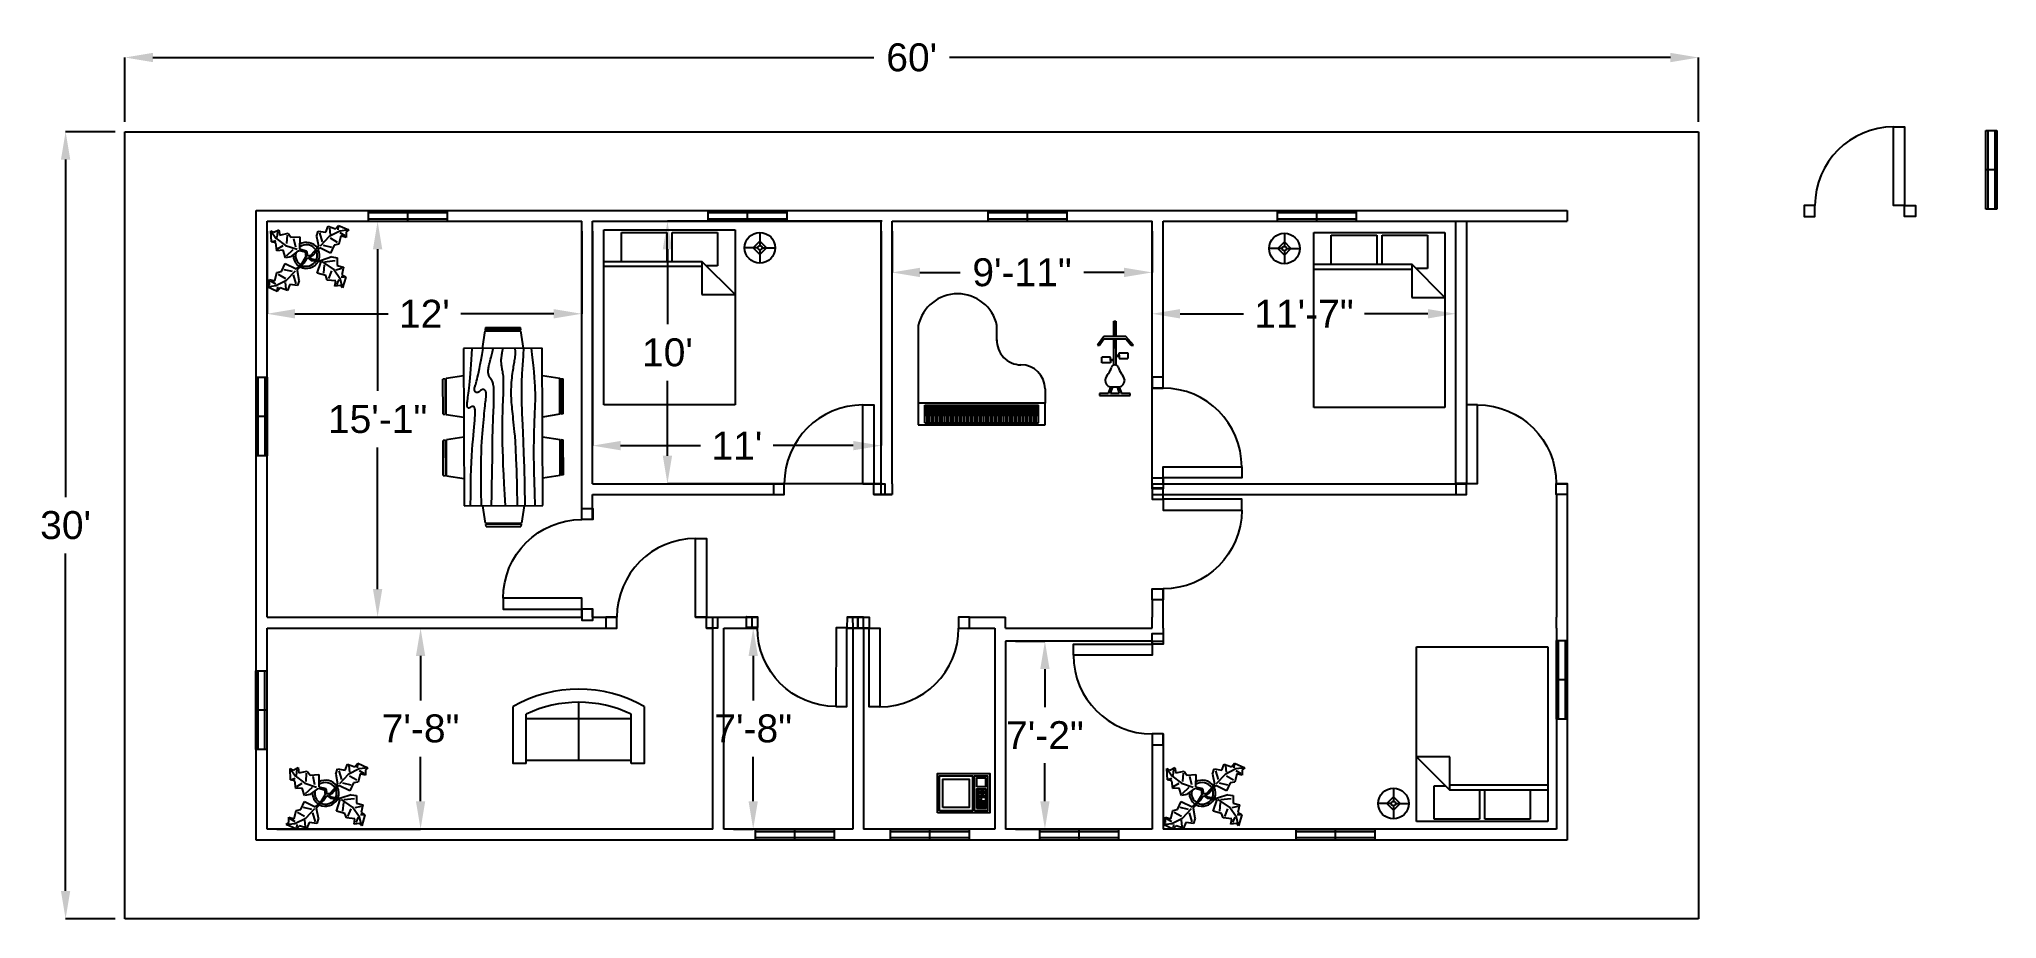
# Model space of a CAD drawing. Header units: inches. Extents: x 1241 to 2137, y 915 to 1317.
import ezdxf

# ---------------------------------------------------------------- set-up
doc = ezdxf.new("R2010")
doc.units = ezdxf.units.IN
doc.header["$MEASUREMENT"] = 0
doc.layers.add('door', color=6, linetype='Continuous')
doc.layers.add('window', color=2, linetype='Continuous')
doc.styles.get("Standard").update_dxf_attribs({"font": 'arial.ttf'})
doc.dimstyles.new('Copy of Dim', dxfattribs={"dimscale": 71, "dimtxt": 0.18, "dimasz": 0.18, "dimexe": 0, "dimexo": 0.0625, "dimgap": 0.09, "dimtad": 0, "dimtih": 1, "dimtoh": 1, "dimdec": 4, "dimzin": 0, "dimdsep": 46, "dimlunit": 4, "dimtxsty": 'Standard', "dimcen": 0.09, "dimadec": 0, "dimazin": 0, "dimtfac": 1, "dimtdec": 4, "dimtofl": 0, "dimtmove": 0, "dimatfit": 3, "dimfxl": 1, "dimtolj": 1, "dimtzin": 0, "dimarcsym": 0})

msp = doc.modelspace()

# ---------------------------------------------------------------- blocks, each defined once
blk = doc.blocks.new('window')
at = {"layer": 'window'}
for p, q in [((2131.74, 1275.69), (2136.74, 1275.69)), ((2131.74, 1239.69), (2131.74, 1275.69)), ((2132.74, 1239.69), (2132.74, 1275.69)), ((2135.74, 1275.69), (2135.74, 1239.69)), ((2136.74, 1275.69), (2136.74, 1239.69)), ((2136.74, 1257.69), (2131.74, 1257.69)), ((2136.74, 1239.69), (2131.74, 1239.69))]:
    blk.add_line(p, q, dxfattribs=at)
blk = doc.blocks.new('door')
at = {"layer": 'door'}
for points in [[(2046.62, 1259.36), (2051.62, 1259.36), (2051.62, 1223.36), (2046.62, 1223.36)], [(2010.62, 1223.36), (2005.62, 1223.36), (2005.62, 1218.36), (2010.62, 1218.36)], [(2051.62, 1223.36), (2056.62, 1223.36), (2056.62, 1218.36), (2051.62, 1218.36)]]:
    blk.add_lwpolyline(points, close=True, dxfattribs=at)
blk.add_arc((2046.62, 1223.36), 36, 90, 180, dxfattribs=at)
blk = doc.blocks.new('Bed - Queen')
at = {"linetype": 'Continuous'}
for p, q in [((0, -80.00003), (0, 0)), ((0, 0), (59.99999, 0)), ((59.99999, 0), (59.99999, -80.00003)), ((7.99999, -1.2), (28.79998, -1.2)), ((7.99999, -14.4), (7.99999, -1.2)), ((28.79998, -1.2), (28.79998, -14.4)), ((31.19999, -1.2), (51.99999, -1.2)), ((31.19999, -14.4), (31.19999, -1.2)), ((51.99999, -1.2), (51.99999, -16.4)), ((0, -14.4), (44.8, -14.4)), ((44.8, -16.8), (0, -16.8)), ((59.99999, -29.6), (44.8, -14.4)), ((44.8, -14.4), (44.8, -29.6)), ((51.99999, -16.4), (46.79936, -16.4)), ((44.8, -29.6), (59.99999, -29.6)), ((59.99999, -80.00003), (0, -80.00003))]:
    blk.add_line(p, q, dxfattribs=at)
blk = doc.blocks.new('Lamp - Table')
at = {"linetype": 'Continuous'}
for p, q in [((-1, 0), (-7, 0)), ((0, 3), (-3, 0)), ((-3, 0), (0, -3)), ((0, 7), (0, 1)), ((3, 0), (0, 3)), ((0, -3), (3, 0)), ((1, 0), (7, 0)), ((0, -1), (0, -7))]:
    blk.add_line(p, q, dxfattribs=at)
for radius in [7, 1]:
    blk.add_circle((0, 0), radius, dxfattribs=at)
blk = doc.blocks.new('Dining Set - 36 x 72 in.')
at = {"linetype": 'Continuous'}
for p, q in [((-22, 27.5), (-22.1562, 26.50042)), ((-22, 27.5), (-6, 27.5)), ((-5.8437, 26.49966), (-6, 27.5)), ((6, 27.5), (5.8438, 26.50042)), ((6, 27.5), (22, 27.5)), ((22.1563, 26.49966), (22, 27.5)), ((36, 18), (-36, 18)), ((-36, 18), (-36, -18)), ((-22.2343, 26.00059), (-23.4847, 17.99762)), ((-22.2304, 26), (-5.7608, 26)), ((-5.8416, 26.5), (-22.1534, 26.5)), ((-4.5152, 17.99762), (-5.7655, 25.99926)), ((5.7657, 26.00059), (4.5153, 17.99762)), ((5.7696, 26), (22.2392, 26)), ((22.1584, 26.5), (5.8466, 26.5)), ((23.4848, 17.99762), (22.2345, 25.99926)), ((36, -18), (36, 18)), ((-44.0006, 8.23428), (-35.9976, 9.48474)), ((44.0006, 8.23428), (35.9976, 9.48474)), ((-45.5, 8), (-44.5004, 8.15617)), ((-45.5, 8), (-45.5, -8)), ((-44.5, -8.15843), (-44.5, 8.15338)), ((-44, 8.23041), (-44, -8.23915)), ((44, 8.23041), (44, -8.23915)), ((44.5, -8.15843), (44.5, 8.15338)), ((45.5, 8), (44.5005, 8.15617)), ((45.5, 8), (45.5, -8)), ((-44.4997, -8.15631), (-45.5, -8)), ((-35.9976, -9.48476), (-43.9993, -8.2345)), ((35.9976, -9.48476), (43.9993, -8.2345)), ((44.4997, -8.15631), (45.5, -8)), ((-36, -18), (36, -18)), ((-22.2343, -26.0006), (-23.4847, -17.99762)), ((-22.2304, -26), (-5.7608, -26)), ((-22, -27.5), (-22.1562, -26.50044)), ((-5.8416, -26.5), (-22.1534, -26.5)), ((-5.8437, -26.49967), (-6, -27.5)), ((-4.5152, -17.99762), (-5.7655, -25.99928)), ((5.7657, -26.0006), (4.5153, -17.99762)), ((5.7696, -26), (22.2392, -26)), ((6, -27.5), (5.8438, -26.50044)), ((22.1584, -26.5), (5.8466, -26.5)), ((22.1563, -26.49967), (22, -27.5)), ((23.4848, -17.99762), (22.2345, -25.99928)), ((-22, -27.5), (-6, -27.5)), ((6, -27.5), (22, -27.5))]:
    blk.add_line(p, q, dxfattribs=at)
for points in [[(-36, 15), (-31.1772, 14.97754), (-26.8079, 14.91406), (-22.8538, 14.81543), (-19.276, 14.6875), (-16.0362, 14.53613), (-13.0957, 14.36718), (-10.4159, 14.18652), (-7.9583, 14), (-5.6904, 13.81315), (-3.6035, 13.63021), (-1.6954, 13.45508), (0.0365, 13.29166), (1.5945, 13.14388), (2.9811, 13.01562), (4.1988, 12.9108), (5.25, 12.83333), (6.1393, 12.78613), (6.8802, 12.76823), (7.4883, 12.77767), (7.9792, 12.8125), (8.3685, 12.87077), (8.6719, 12.95052), (8.9049, 13.0498), (9.0833, 13.16666), (9.2205, 13.29899), (9.3216, 13.44401), (9.3895, 13.59879), (9.4271, 13.76041), (9.4373, 13.92594), (9.4232, 14.09245), (9.3875, 14.257), (9.3333, 14.41666), (9.2638, 14.56917), (9.1836, 14.71484), (9.0975, 14.85465), (9.0104, 14.98958), (8.9272, 15.1206), (8.8529, 15.2487), (8.7922, 15.37483), (8.75, 15.5), (8.7305, 15.62467), (8.7344, 15.74739), (8.7617, 15.86621), (8.8125, 15.97916), (8.8867, 16.08431), (8.9844, 16.17968), (9.1055, 16.26334), (9.25, 16.33333), (9.4189, 16.38802), (9.6172, 16.42708), (9.8506, 16.45052), (10.125, 16.45833), (10.4463, 16.45052), (10.8203, 16.42708), (11.2529, 16.38802), (11.75, 16.33333), (12.3184, 16.26318), (12.9694, 16.17838), (13.7151, 16.07991), (14.5677, 15.96875), (15.5395, 15.84586), (16.6426, 15.71224), (17.8893, 15.56884), (19.2917, 15.41666), (20.859, 15.25667), (22.5879, 15.08984), (24.4721, 14.91715), (26.5052, 14.73958), (28.6809, 14.5581), (30.9929, 14.3737), (33.4347, 14.18733), (36, 14)], [(-36, 10), (-28.9766, 10.14274), (-23.1725, 10.20442), (-18.4241, 10.19775), (-14.5677, 10.13541), (-11.4399, 10.03011), (-8.877, 9.89453), (-6.7154, 9.74137), (-4.7917, 9.58333), (-2.9698, 9.43082), (-1.2246, 9.28515), (0.4415, 9.14534), (2.026, 9.01041), (3.5266, 8.87939), (4.9408, 8.7513), (6.266, 8.62516), (7.5, 8.5), (8.6411, 8.37549), (9.6914, 8.2539), (10.6538, 8.13818), (11.5312, 8.03125), (12.3267, 7.93603), (13.043, 7.85547), (13.6831, 7.79248), (14.25, 7.75), (14.7471, 7.7303), (15.1797, 7.73307), (15.5537, 7.75732), (15.875, 7.80208), (16.1494, 7.86637), (16.3828, 7.94922), (16.5811, 8.04964), (16.75, 8.16666), (16.8944, 8.29915), (17.0143, 8.44531), (17.1089, 8.60319), (17.1771, 8.77083), (17.218, 8.94629), (17.2305, 9.1276), (17.2137, 9.31282), (17.1667, 9.5), (17.0895, 9.6875), (16.987, 9.875), (16.8649, 10.0625), (16.7292, 10.25), (16.5856, 10.4375), (16.4401, 10.625), (16.2985, 10.8125), (16.1667, 11), (16.05, 11.18733), (15.9518, 11.3737), (15.8752, 11.5581), (15.8229, 11.73958), (15.798, 11.91715), (15.8034, 12.08984), (15.842, 12.25667), (15.9167, 12.41666), (16.0295, 12.56836), (16.1784, 12.70833), (16.3605, 12.83268), (16.5729, 12.9375), (16.8127, 13.01888), (17.0768, 13.07291), (17.3625, 13.0957), (17.6667, 13.08333), (17.9894, 13.03312), (18.3418, 12.94726), (18.7382, 12.82918), (19.1927, 12.68229), (19.7195, 12.51001), (20.3327, 12.31575), (21.0465, 12.10294), (21.875, 11.875), (22.8357, 11.63354), (23.959, 11.37304), (25.2786, 11.08618), (26.8282, 10.76562), (28.6414, 10.40405), (30.752, 9.99414), (33.1936, 9.52856), (36, 9)], [(-36, 5.5), (-30.7157, 5.3348), (-26.069, 5.20963), (-21.9946, 5.11767), (-18.4271, 5.05208), (-15.3009, 5.00602), (-12.5508, 4.97265), (-10.1112, 4.94515), (-7.9167, 4.91666), (-5.909, 4.88167), (-4.0586, 4.83984), (-2.3429, 4.79215), (-0.7396, 4.73958), (0.7739, 4.6831), (2.22, 4.6237), (3.6213, 4.56233), (5, 4.5), (6.373, 4.43782), (7.7344, 4.3776), (9.0723, 4.32129), (10.375, 4.27083), (11.6309, 4.22819), (12.8281, 4.19531), (13.9551, 4.17415), (15, 4.16666), (15.954, 4.17448), (16.819, 4.19791), (17.6001, 4.23698), (18.3021, 4.29166), (18.9299, 4.36198), (19.4883, 4.44791), (19.9823, 4.54948), (20.4167, 4.66666), (20.7969, 4.79899), (21.1302, 4.94401), (21.4245, 5.09879), (21.6875, 5.26041), (21.9271, 5.42594), (22.1511, 5.59245), (22.3672, 5.757), (22.5834, 5.91666), (22.8065, 6.06868), (23.0404, 6.21093), (23.2879, 6.34147), (23.5521, 6.45833), (23.8358, 6.55957), (24.142, 6.64323), (24.4735, 6.70735), (24.8334, 6.75), (25.2235, 6.76969), (25.642, 6.76692), (26.0858, 6.74267), (26.5521, 6.69791), (27.0379, 6.63362), (27.5404, 6.55078), (28.0565, 6.45036), (28.5834, 6.33333), (29.1242, 6.19987), (29.7071, 6.04687), (30.3661, 5.87044), (31.1354, 5.66666), (32.0493, 5.43164), (33.142, 5.16146), (34.4475, 4.85221), (36, 4.5)], [(-36, -1), (-30.7915, -0.6591), (-26.0195, -0.38216), (-21.6519, -0.16284), (-17.6563, 0.00521), (-14.0005, 0.12833), (-10.6523, 0.21289), (-7.5796, 0.26522), (-4.75, 0.29166), (-2.134, 0.29793), (0.2878, 0.28711), (2.5317, 0.26163), (4.6146, 0.22396), (6.5529, 0.17651), (8.3633, 0.12174), (10.0623, 0.06209), (11.6667, 0), (13.1899, -0.06201), (14.6341, -0.1211), (15.9982, -0.17432), (17.2813, -0.21875), (18.4823, -0.25147), (19.6003, -0.26953), (20.6343, -0.27002), (21.5834, -0.25), (22.4481, -0.20768), (23.2357, -0.14584), (23.9549, -0.06836), (24.6146, 0.02083), (25.2235, 0.11784), (25.7904, 0.21875), (26.3241, 0.31966), (26.8334, 0.41666), (27.3265, 0.50618), (27.8099, 0.58593), (28.2894, 0.65397), (28.7709, 0.70833), (29.2601, 0.74707), (29.763, 0.76823), (30.2855, 0.76985), (30.8334, 0.75), (31.4088, 0.70784), (31.9994, 0.64713), (32.589, 0.57275), (33.1615, 0.48958), (33.7008, 0.4025), (34.1908, 0.3164), (34.6153, 0.23616), (34.9584, 0.16666), (35.2099, 0.11165), (35.3848, 0.07031), (35.504, 0.04069), (35.5886, 0.02083), (35.6594, 0.00879), (35.7377, 0.0026), (35.8442, 0.00032), (36, 0)], [(-36, -6.5), (-27.1843, -6.31267), (-20.084, -6.1263), (-14.469, -5.9419), (-10.1094, -5.76042), (-6.7752, -5.58285), (-4.2363, -5.41016), (-2.2629, -5.24333), (-0.625, -5.08334), (0.8708, -4.93099), (2.2715, -4.78646), (3.5872, -4.64974), (4.8281, -4.52084), (6.0046, -4.39974), (7.127, -4.28646), (8.2053, -4.18099), (9.25, -4.08334), (10.2705, -3.99382), (11.2734, -3.91407), (12.2647, -3.84603), (13.25, -3.79167), (14.2354, -3.75293), (15.2266, -3.73177), (16.2295, -3.73015), (17.25, -3.75), (18.2912, -3.79248), (19.3451, -3.85547), (20.4009, -3.93604), (21.4479, -4.03125), (22.4754, -4.13819), (23.4727, -4.25391), (24.4289, -4.37549), (25.3334, -4.5), (26.1785, -4.62492), (26.9694, -4.74935), (27.7145, -4.87281), (28.4219, -4.99479), (29.1, -5.11483), (29.7572, -5.23242), (30.4016, -5.34709), (31.0417, -5.45834), (31.6837, -5.56437), (32.3262, -5.65821), (32.9658, -5.73153), (33.599, -5.77604), (34.2224, -5.78345), (34.8327, -5.74545), (35.4264, -5.65373), (36, -5.5)], [(-36, -10), (-26.4022, -9.81299), (-18.4675, -9.62891), (-11.9839, -9.45069), (-6.7396, -9.28125), (-2.5226, -9.12354), (0.8789, -8.98047), (3.6769, -8.85498), (6.0833, -8.75), (8.2767, -8.66765), (10.3021, -8.60677), (12.1712, -8.56543), (13.8958, -8.54167), (15.4876, -8.53353), (16.9583, -8.53907), (18.3197, -8.55632), (19.5834, -8.58334), (20.7616, -8.61841), (21.8685, -8.66081), (22.9188, -8.71004), (23.9271, -8.76563), (24.9081, -8.82707), (25.8763, -8.89388), (26.8465, -8.96558), (27.8334, -9.04167), (28.8474, -9.12118), (29.8828, -9.20117), (30.93, -9.27824), (31.9792, -9.34896), (33.0205, -9.40991), (34.0443, -9.45768), (35.0407, -9.48885), (36, -9.5)], [(-36, -14.5), (-30.0881, -14.33513), (-25.0332, -14.21224), (-20.7312, -14.12647), (-17.0781, -14.07292), (-13.97, -14.04671), (-11.3027, -14.04297), (-8.9724, -14.05681), (-6.875, -14.08334), (-4.9224, -14.11833), (-3.0905, -14.16016), (-1.3709, -14.20785), (0.2448, -14.26042), (1.7647, -14.3169), (3.1973, -14.3763), (4.5507, -14.43767), (5.8333, -14.5), (7.0554, -14.5621), (8.235, -14.62175), (9.3922, -14.67652), (10.5469, -14.72396), (11.7192, -14.76164), (12.929, -14.78711), (14.1965, -14.79794), (15.5417, -14.79167), (16.9933, -14.76424), (18.6152, -14.70508), (20.4804, -14.60197), (22.6615, -14.44271), (25.2312, -14.21509), (28.2624, -13.9069), (31.8277, -13.50594), (36, -13)]]:
    blk.add_lwpolyline(points, dxfattribs=at)
blk = doc.blocks.new('Piano - Baby Grand')
at = {"linetype": 'Continuous'}
for p, q in [((-29, 8.250005), (-29, -27.249995)), ((7, 1.250005), (7, 8.250005)), ((29, -20.749995), (29, -27.249995)), ((-29, -27.249995), (-29, -37.249995)), ((29, -27.249995), (-29, -27.249995)), ((-26, -36.249995), (-26, -28.249995)), ((-26, -28.249995), (26, -28.249995)), ((-25.25, -33.249995), (-25.25, -28.249995)), ((-25, -33.249995), (-25.25, -33.249995)), ((-24.75, -33.249995), (-25, -33.249995)), ((-25, -36.249995), (-25, -33.249995)), ((-24.75, -28.249995), (-24.75, -33.249995)), ((-24.25, -33.249995), (-24.25, -28.249995)), ((-24, -33.249995), (-24.25, -33.249995)), ((-23.75, -33.249995), (-24, -33.249995)), ((-24, -36.249995), (-24, -33.249995)), ((-23.75, -28.249995), (-23.75, -33.249995)), ((-23, -36.249995), (-23, -28.249995)), ((-22.25, -33.249995), (-22.25, -28.249995)), ((-22, -33.249995), (-22.25, -33.249995)), ((-21.75, -33.249995), (-22, -33.249995)), ((-22, -36.249995), (-22, -33.249995)), ((-21.75, -28.249995), (-21.75, -33.249995)), ((-21.25, -33.249995), (-21.25, -28.249995)), ((-21, -33.249995), (-21.25, -33.249995)), ((-20.75, -33.249995), (-21, -33.249995)), ((-21, -36.249995), (-21, -33.249995)), ((-20.75, -28.249995), (-20.75, -33.249995)), ((-20.25, -33.249995), (-20.25, -28.249995)), ((-20, -33.249995), (-20.25, -33.249995)), ((-19.75, -33.249995), (-20, -33.249995)), ((-20, -36.249995), (-20, -33.249995)), ((-19.75, -28.249995), (-19.75, -33.249995)), ((-19, -36.249995), (-19, -28.249995)), ((-18.25, -33.249995), (-18.25, -28.249995)), ((-18, -33.249995), (-18.25, -33.249995)), ((-17.75, -33.249995), (-18, -33.249995)), ((-18, -36.249995), (-18, -33.249995)), ((-17.75, -28.249995), (-17.75, -33.249995)), ((-17.25, -33.249995), (-17.25, -28.249995)), ((-17, -33.249995), (-17.25, -33.249995)), ((-16.75, -33.249995), (-17, -33.249995)), ((-17, -36.249995), (-17, -33.249995)), ((-16.75, -28.249995), (-16.75, -33.249995)), ((-16, -36.249995), (-16, -28.249995)), ((-15.25, -33.249995), (-15.25, -28.249995)), ((-15, -33.249995), (-15.25, -33.249995)), ((-14.75, -33.249995), (-15, -33.249995)), ((-15, -36.249995), (-15, -33.249995)), ((-14.75, -28.249995), (-14.75, -33.249995)), ((-14.25, -33.249995), (-14.25, -28.249995)), ((-14, -33.249995), (-14.25, -33.249995)), ((-13.75, -33.249995), (-14, -33.249995)), ((-14, -36.249995), (-14, -33.249995)), ((-13.75, -28.249995), (-13.75, -33.249995)), ((-13.25, -33.249995), (-13.25, -28.249995)), ((-13, -33.249995), (-13.25, -33.249995)), ((-12.75, -33.249995), (-13, -33.249995)), ((-13, -36.249995), (-13, -33.249995)), ((-12.75, -28.249995), (-12.75, -33.249995)), ((-12, -36.249995), (-12, -28.249995)), ((-11.25, -33.249995), (-11.25, -28.249995)), ((-11, -33.249995), (-11.25, -33.249995)), ((-10.75, -33.249995), (-11, -33.249995)), ((-11, -36.249995), (-11, -33.249995)), ((-10.75, -28.249995), (-10.75, -33.249995)), ((-10.25, -33.249995), (-10.25, -28.249995)), ((-10, -33.249995), (-10.25, -33.249995)), ((-9.75, -33.249995), (-10, -33.249995)), ((-10, -36.249995), (-10, -33.249995)), ((-9.75, -28.249995), (-9.75, -33.249995)), ((-9, -36.249995), (-9, -28.249995)), ((-8.25, -33.249995), (-8.25, -28.249995)), ((-8, -33.249995), (-8.25, -33.249995)), ((-7.75, -33.249995), (-8, -33.249995)), ((-8, -36.249995), (-8, -33.249995)), ((-7.75, -28.249995), (-7.75, -33.249995)), ((-7.25, -33.249995), (-7.25, -28.249995)), ((-7, -33.249995), (-7.25, -33.249995)), ((-6.75, -33.249995), (-7, -33.249995)), ((-7, -36.249995), (-7, -33.249995)), ((-6.75, -28.249995), (-6.75, -33.249995)), ((-6.25, -33.249995), (-6.25, -28.249995)), ((-6, -33.249995), (-6.25, -33.249995)), ((-5.75, -33.249995), (-6, -33.249995)), ((-6, -36.249995), (-6, -33.249995)), ((-5.75, -28.249995), (-5.75, -33.249995)), ((-5, -36.249995), (-5, -28.249995)), ((-4.25, -33.249995), (-4.25, -28.249995)), ((-4, -33.249995), (-4.25, -33.249995)), ((-3.75, -33.249995), (-4, -33.249995)), ((-4, -36.249995), (-4, -33.249995)), ((-3.75, -28.249995), (-3.75, -33.249995)), ((-3.25, -33.249995), (-3.25, -28.249995)), ((-3, -33.249995), (-3.25, -33.249995)), ((-2.75, -33.249995), (-3, -33.249995)), ((-3, -36.249995), (-3, -33.249995)), ((-2.75, -28.249995), (-2.75, -33.249995)), ((-2, -36.249995), (-2, -28.249995)), ((-1.25, -33.249995), (-1.25, -28.249995)), ((-1, -33.249995), (-1.25, -33.249995)), ((-0.75, -33.249995), (-1, -33.249995)), ((-1, -36.249995), (-1, -33.249995)), ((-0.75, -28.249995), (-0.75, -33.249995)), ((-0.25, -33.249995), (-0.25, -28.249995)), ((0, -33.249995), (-0.25, -33.249995)), ((0.25, -33.249995), (0, -33.249995)), ((0, -36.249995), (0, -33.249995)), ((0.25, -28.249995), (0.25, -33.249995)), ((0.75, -33.249995), (0.75, -28.249995)), ((1, -33.249995), (0.75, -33.249995)), ((1.25, -33.249995), (1, -33.249995)), ((1, -36.249995), (1, -33.249995)), ((1.25, -28.249995), (1.25, -33.249995)), ((2, -36.249995), (2, -28.249995)), ((2.75, -33.249995), (2.75, -28.249995)), ((3, -33.249995), (2.75, -33.249995)), ((3.25, -33.249995), (3, -33.249995)), ((3, -36.249995), (3, -33.249995)), ((3.25, -28.249995), (3.25, -33.249995)), ((3.75, -33.249995), (3.75, -28.249995)), ((4, -33.249995), (3.75, -33.249995)), ((4.25, -33.249995), (4, -33.249995)), ((4, -36.249995), (4, -33.249995)), ((4.25, -28.249995), (4.25, -33.249995)), ((5, -36.249995), (5, -28.249995)), ((5.75, -33.249995), (5.75, -28.249995)), ((6, -33.249995), (5.75, -33.249995)), ((6.25, -33.249995), (6, -33.249995)), ((6, -36.249995), (6, -33.249995)), ((6.25, -28.249995), (6.25, -33.249995)), ((6.75, -33.249995), (6.75, -28.249995)), ((7, -33.249995), (6.75, -33.249995)), ((7.25, -33.249995), (7, -33.249995)), ((7, -36.249995), (7, -33.249995)), ((7.25, -28.249995), (7.25, -33.249995)), ((7.75, -33.249995), (7.75, -28.249995)), ((8, -33.249995), (7.75, -33.249995)), ((8.25, -33.249995), (8, -33.249995)), ((8, -36.249995), (8, -33.249995)), ((8.25, -28.249995), (8.25, -33.249995)), ((9, -36.249995), (9, -28.249995)), ((9.75, -33.249995), (9.75, -28.249995)), ((10, -33.249995), (9.75, -33.249995)), ((10.25, -33.249995), (10, -33.249995)), ((10, -36.249995), (10, -33.249995)), ((10.25, -28.249995), (10.25, -33.249995)), ((10.75, -33.249995), (10.75, -28.249995)), ((11, -33.249995), (10.75, -33.249995)), ((11.25, -33.249995), (11, -33.249995)), ((11, -36.249995), (11, -33.249995)), ((11.25, -28.249995), (11.25, -33.249995)), ((12, -36.249995), (12, -28.249995)), ((12.75, -33.249995), (12.75, -28.249995)), ((13, -33.249995), (12.75, -33.249995)), ((13.25, -33.249995), (13, -33.249995)), ((13, -36.249995), (13, -33.249995)), ((13.25, -28.249995), (13.25, -33.249995)), ((13.75, -33.249995), (13.75, -28.249995)), ((14, -33.249995), (13.75, -33.249995)), ((14.25, -33.249995), (14, -33.249995)), ((14, -36.249995), (14, -33.249995)), ((14.25, -28.249995), (14.25, -33.249995)), ((14.75, -33.249995), (14.75, -28.249995)), ((15, -33.249995), (14.75, -33.249995)), ((15.25, -33.249995), (15, -33.249995)), ((15, -36.249995), (15, -33.249995)), ((15.25, -28.249995), (15.25, -33.249995)), ((16, -36.249995), (16, -28.249995)), ((16.75, -33.249995), (16.75, -28.249995)), ((17, -33.249995), (16.75, -33.249995)), ((17.25, -33.249995), (17, -33.249995)), ((17, -36.249995), (17, -33.249995)), ((17.25, -28.249995), (17.25, -33.249995)), ((17.75, -33.249995), (17.75, -28.249995)), ((18, -33.249995), (17.75, -33.249995)), ((18.25, -33.249995), (18, -33.249995)), ((18, -36.249995), (18, -33.249995)), ((18.25, -28.249995), (18.25, -33.249995)), ((19, -36.249995), (19, -28.249995)), ((19.75, -33.249995), (19.75, -28.249995)), ((20, -33.249995), (19.75, -33.249995)), ((20.25, -33.249995), (20, -33.249995)), ((20, -36.249995), (20, -33.249995)), ((20.25, -28.249995), (20.25, -33.249995)), ((20.75, -33.249995), (20.75, -28.249995)), ((21, -33.249995), (20.75, -33.249995)), ((21.25, -33.249995), (21, -33.249995)), ((21, -36.249995), (21, -33.249995)), ((21.25, -28.249995), (21.25, -33.249995)), ((21.75, -33.249995), (21.75, -28.249995)), ((22, -33.249995), (21.75, -33.249995)), ((22.25, -33.249995), (22, -33.249995)), ((22, -36.249995), (22, -33.249995)), ((22.25, -28.249995), (22.25, -33.249995)), ((23, -36.249995), (23, -28.249995)), ((23.75, -33.249995), (23.75, -28.249995)), ((24, -33.249995), (23.75, -33.249995)), ((24.25, -33.249995), (24, -33.249995)), ((24, -36.249995), (24, -33.249995)), ((24.25, -28.249995), (24.25, -33.249995)), ((24.75, -33.249995), (24.75, -28.249995)), ((25, -33.249995), (24.75, -33.249995)), ((25.25, -33.249995), (25, -33.249995)), ((25, -36.249995), (25, -33.249995)), ((25.25, -28.249995), (25.25, -33.249995)), ((26, -36.249995), (26, -28.249995)), ((29, -37.249995), (29, -27.249995)), ((-29, -37.249995), (29, -37.249995)), ((-26, -36.249995), (-25, -36.249995)), ((-25, -36.249995), (-24, -36.249995)), ((-24, -36.249995), (-23, -36.249995)), ((-23, -36.249995), (-22, -36.249995)), ((-22, -36.249995), (-21, -36.249995)), ((-21, -36.249995), (-20, -36.249995)), ((-20, -36.249995), (-19, -36.249995)), ((-19, -36.249995), (-18, -36.249995)), ((-18, -36.249995), (-17, -36.249995)), ((-17, -36.249995), (-16, -36.249995)), ((-16, -36.249995), (-15, -36.249995)), ((-15, -36.249995), (-14, -36.249995)), ((-14, -36.249995), (-13, -36.249995)), ((-13, -36.249995), (-12, -36.249995)), ((-12, -36.249995), (-11, -36.249995)), ((-11, -36.249995), (-10, -36.249995)), ((-10, -36.249995), (-9, -36.249995)), ((-9, -36.249995), (-8, -36.249995)), ((-8, -36.249995), (-7, -36.249995)), ((-7, -36.249995), (-6, -36.249995)), ((-6, -36.249995), (-5, -36.249995)), ((-5, -36.249995), (-4, -36.249995)), ((-4, -36.249995), (-3, -36.249995)), ((-3, -36.249995), (-2, -36.249995)), ((-2, -36.249995), (-1, -36.249995)), ((-1, -36.249995), (0, -36.249995)), ((0, -36.249995), (1, -36.249995)), ((1, -36.249995), (2, -36.249995)), ((2, -36.249995), (3, -36.249995)), ((3, -36.249995), (4, -36.249995)), ((4, -36.249995), (5, -36.249995)), ((5, -36.249995), (6, -36.249995)), ((6, -36.249995), (7, -36.249995)), ((7, -36.249995), (8, -36.249995)), ((8, -36.249995), (9, -36.249995)), ((9, -36.249995), (10, -36.249995)), ((10, -36.249995), (11, -36.249995)), ((11, -36.249995), (12, -36.249995)), ((12, -36.249995), (13, -36.249995)), ((13, -36.249995), (14, -36.249995)), ((14, -36.249995), (15, -36.249995)), ((15, -36.249995), (16, -36.249995)), ((16, -36.249995), (17, -36.249995)), ((17, -36.249995), (18, -36.249995)), ((18, -36.249995), (19, -36.249995)), ((19, -36.249995), (20, -36.249995)), ((20, -36.249995), (21, -36.249995)), ((21, -36.249995), (22, -36.249995)), ((22, -36.249995), (23, -36.249995)), ((23, -36.249995), (24, -36.249995)), ((24, -36.249995), (25, -36.249995)), ((25, -36.249995), (26, -36.249995))]:
    blk.add_line(p, q, dxfattribs=at)
for centre, radius, start, end in [((-11, 4.327585), 18.42241, 12.29325, 167.7067), ((18, 1.250005), 11, 177.3974, 270), ((18, -20.749995), 11, 0, 90)]:
    blk.add_arc(centre, radius, start, end, dxfattribs=at)
blk = doc.blocks.new('Exercise Bike')
at = {"linetype": 'Continuous'}
for p, q in [((-5.25, 10), (-8.25, 6)), ((-7.25, 6), (-5.25, 9)), ((-0.75, 10), (-5.25, 10)), ((-5.25, 9), (4.75, 9)), ((-0.75, 10), (-0.75, 17)), ((-0.75, 17), (0.25, 17)), ((4.75, 10), (-0.75, 10)), ((-0.75, 5), (-0.75, 9)), ((-0.5, 17), (-0.5, 9.9929)), ((-0.25, 10), (-0.25, 17)), ((-0.25, 5), (-0.25, 9)), ((0, 17), (0, 9.9929)), ((0.25, 17), (0.25, 10)), ((0.25, 9), (0.25, 5)), ((8.25, 6), (4.75, 10)), ((4.75, 9), (7.25, 6)), ((-8.25, 6), (-7.25, 6)), ((-6.25, -2), (-6.25, 0.5)), ((-2.25, 0.5), (-6.25, 0.5)), ((-2.25, -0.5), (-2.25, 0.5)), ((-0.75, -3.0635), (-0.75, 5)), ((-0.75, 5), (0.25, 5)), ((-0.5, 8.9396), (-0.5, 5)), ((0, 8.9396), (0, 5)), ((0.25, 5), (0.25, -3.0635)), ((0.25, 1.5), (1.75, 1.5)), ((0.25, 1), (1.75, 1)), ((1.75, 2.5), (5.75, 2.5)), ((1.75, 1.5), (1.75, 2.5)), ((1.75, 1.5), (1.75, 0)), ((1.75, 0), (5.75, 0)), ((5.75, 2.5), (5.75, 0)), ((7.25, 6), (8.25, 6)), ((-2.25, -2), (-6.25, -2)), ((-2.25, -0.5), (-0.75, -0.5)), ((-2.25, -1), (-2.25, -0.5)), ((-2.25, -1), (-2.25, -2)), ((-0.75, -1), (-2.25, -1)), ((-7.25, -16), (-7.25, -17)), ((-4.75, -16), (-7.25, -16)), ((-7.25, -17), (6.75, -17)), ((-3.25, -16), (-4.75, -16)), ((-2.25, -13), (-3.25, -16)), ((-2.25, -16), (-1.25, -13)), ((-2.25, -13), (1.75, -13)), ((1.75, -16), (-2.25, -16)), ((0.75, -13), (1.75, -16)), ((1.75, -13), (2.75, -16)), ((6.75, -16), (2.75, -16)), ((6.75, -17), (6.75, -16))]:
    blk.add_line(p, q, dxfattribs=at)
for centre, radius, start, end in [((0.1685, -10.5843), 4.9531, 133.6443, 173.2256), ((-9.6692, -1.9154), 8.1889, 321.6175, 345.2525), ((-0.25, -4.625), 1.625, 22.61987, 157.3801), ((9.1691, -1.9154), 8.1889, 194.7476, 218.3825), ((-0.6686, -10.5843), 4.9531, 6.774486, 46.35562), ((-1.7006, -10.0005), 3.0494, 179.9906, 259.6205), ((1.2006, -10.0005), 3.0494, 280.3795, 0.0093894)]:
    blk.add_arc(centre, radius, start, end, dxfattribs=at)
blk = doc.blocks.new('Sofa - Roundback Loveseat 5 ft.')
at = {"linetype": 'Continuous'}
for p, q in [((0, -32.44198), (0, -5.99998)), ((-24, -33.99998), (-24, -11.46958)), ((-23.9998, -13.38178), (23.99986, -13.38178)), ((24.00004, -33.99998), (24.00004, -11.46958)), ((-24, -32.44198), (24.00004, -32.44198))]:
    blk.add_line(p, q, dxfattribs=at)
for points in [[(-24, -33.99998), (-30, -33.99998), (-30, -7.99998)], [(30.00004, -7.99998), (30.00004, -33.99998), (24.00004, -33.99998)]]:
    blk.add_lwpolyline(points, dxfattribs=at)
for centre, radius, start, end in [((0, -60.24998), 60.24998, 60.13715, 119.8628), ((0, -61.38438), 55.38444, 64.32083, 115.6792)]:
    blk.add_arc(centre, radius, start, end, dxfattribs=at)
blk = doc.blocks.new('Microwave')
for p, q in [((18, 10), (22, 10)), ((22, 9), (18, 9)), ((19, 7), (19, 11)), ((20, 11), (20, 7)), ((21, 7), (21, 11)), ((18, 8), (22, 8)), ((22, 7), (18, 7)), ((20, 6), (18, 6)), ((19, 6), (19, 7)), ((20, 7), (20, 6))]:
    blk.add_line(p, q)
for points in [[(0, 0), (0, 18), (24, 18), (24, 0)], [(1, 1), (1, 17), (16, 17), (16, 1)], [(2.5, 2.5), (2.5, 15.5), (14.5, 15.5), (14.5, 2.5)], [(17, 1), (17, 17), (23, 17), (23, 1)], [(18, 12), (18, 16), (22, 16), (22, 12)], [(18, 2), (18, 11), (22, 11), (22, 2)], [(18.5, 4.5), (18.5, 5.5), (21.5, 5.5), (21.5, 4.5)], [(18.5, 3), (18.5, 4), (21.5, 4), (21.5, 3)]]:
    blk.add_lwpolyline(points, close=True)
blk = doc.blocks.new('Plant - Rubber or Philodendron')
at = {"linetype": 'Continuous'}
for p, q in [((-16.2005, 11.4774), (-13.9899, 8.1064)), ((-16.2005, 11.4774), (-14.8639, 10.7964)), ((-16.0159, 6.3329), (-16.2005, 11.4774)), ((-14.8639, 10.7964), (-12.6195, 11.8975)), ((-13.3174, 8.325), (-13.0735, 11.0065)), ((-12.6195, 11.8975), (-12.1909, 9.4345)), ((-12.1909, 9.4345), (-8.3829, 10.3)), ((-8.8369, 9.409), (-9.0894, 5.6095)), ((-8.3829, 10.3), (-7.0549, 8.501)), ((4.6914, 8.8812), (5.3859, 11.2828)), ((5.3859, 11.2828), (8.8871, 10.7908)), ((5.9878, 10.4842), (7.1971, 6.3869)), ((8.8871, 10.7908), (9.9809, 13.4933)), ((9.9809, 13.4933), (13.3837, 12.301)), ((15.3859, 11.3055), (10.3916, 8.7942)), ((10.5828, 12.6946), (10.8893, 9.7953)), ((13.3837, 12.301), (14.68, 13.9039)), ((14.5816, 13.2037), (14.3848, 11.8033)), ((14.68, 13.9039), (19.3848, 11.8146)), ((15.7909, 9.1065), (14.8995, 5.3044)), ((15.2875, 10.6053), (17.5907, 9.2105)), ((19.3848, 11.8146), (15.3859, 11.3055)), ((18.1925, 8.4119), (15.7909, 9.1065)), ((19.3848, 11.8146), (18.1868, 10.9119)), ((18.1868, 10.9119), (18.1925, 8.4119)), ((-14.0069, 5.8704), (-16.0159, 6.3329)), ((-15.3434, 6.5514), (-13.9984, 6.9884)), ((-13.5868, 2.2894), (-14.0069, 5.8704)), ((-13.9899, 8.1064), (-9.5434, 4.7185)), ((-10.6784, 2.491), (-13.5868, 2.2894)), ((-13.1329, 3.1804), (-10.6614, 4.727)), ((-9.5858, -0.8715), (-10.6784, 2.491)), ((-9.5434, 4.7185), (-4.1917, 2.9888)), ((-9.1318, 0.0195), (-5.9793, 2.9025)), ((-7.1228, -0.443), (-3.5248, 2.2131)), ((-7.0549, 8.501), (-3.0284, 8.6941)), ((-4.8529, 4.012), (-5.7184, 7.82)), ((-3.5248, 2.2131), (-3.3011, 2.4355)), ((-3.3011, 2.4355), (-0.5306, 1.7947)), ((-3.0284, 8.6941), (-3.0709, 3.1041)), ((-3.0709, 3.1041), (0.0797, 2.3163)), ((-0.5306, 1.7947), (-0.2255, -0.5527)), ((-0.5306, 1.7947), (-0.5306, 1.7947)), ((0.0797, 2.3163), (0.4866, -0.031)), ((0.4866, -0.031), (2.1141, 0.2298)), ((2.1141, 0.2298), (5.4346, 3.9146)), ((6.1032, 3.6844), (2.8262, -0.031)), ((4.6914, 8.8812), (5.5014, 4.4831)), ((5.4346, 3.9146), (5.5014, 4.4831)), ((11.1089, 1.1958), (6.1032, 3.6844)), ((10.3916, 8.7942), (6.2847, 4.4028)), ((7.7005, 4.8881), (11.5025, 3.9967)), ((14.2977, 6.1031), (10.9934, 7.9956)), ((12.7005, 4.8994), (11.1089, 1.1958)), ((14.8995, 5.3044), (12.7005, 4.8994)), ((-14.4141, -11.4699), (-13.5228, -7.6679)), ((-13.5228, -7.6679), (-11.3237, -7.2629)), ((-12.921, -8.4665), (-9.6166, -10.359)), ((-11.3237, -7.2629), (-9.7321, -3.5593)), ((-6.3237, -7.2516), (-10.1257, -6.3602)), ((-9.7321, -3.5593), (-4.7264, -6.0479)), ((-7.1228, -0.443), (-9.5858, -0.8715)), ((-9.0148, -11.1577), (-4.9047, -6.8122)), ((-4.611, -12.8477), (-5.8203, -8.7504)), ((-2.019, -3.6148), (-4.7264, -6.0479)), ((-4.1246, -6.8466), (-4.0579, -6.2781)), ((-3.3146, -11.2447), (-4.1246, -6.8466)), ((-4.0579, -6.2781), (-0.9375, -3.1608)), ((-2.019, -3.6148), (-0.2255, -0.5527)), ((-0.9375, -3.1608), (0.5883, -0.8135)), ((0.5883, -0.8135), (2.2447, -2.0916)), ((2.8262, -0.031), (1.3003, -0.5527)), ((1.3003, -0.5527), (2.4193, -1.4655)), ((2.2447, -2.0916), (6.7108, -2.6626)), ((2.4193, -1.4655), (6.895, -2.1175)), ((4.943, -7.9659), (6.7108, -2.6626)), ((8.8321, -9.0266), (4.943, -7.9659)), ((11.6605, -0.5413), (6.895, -2.1175)), ((12.3677, -6.1981), (7.219, -2.6772)), ((8.125, -4.0768), (7.7715, -7.9659)), ((8.3544, -2.7453), (13.1973, -2.1704)), ((10.2463, -10.4408), (11.6605, -6.9053)), ((11.6605, -0.5413), (14.1354, -0.8948)), ((15.5496, -10.7943), (12.3677, -6.1981)), ((16.2567, -5.8446), (13.4283, -6.5517)), ((14.1354, -0.8948), (14.1354, -4.4304)), ((14.1354, -4.4304), (16.9638, -5.1375)), ((16.9638, -5.1375), (16.2567, -8.673)), ((16.2567, -8.673), (18.0245, -9.7337)), ((-18.008, -14.1781), (-16.8101, -13.2754)), ((-18.008, -14.1781), (-14.0091, -13.669)), ((-13.3032, -16.2674), (-18.008, -14.1781)), ((-16.8157, -10.7754), (-14.4141, -11.4699)), ((-16.8101, -13.2754), (-16.8157, -10.7754)), ((-13.9107, -12.9688), (-16.2139, -11.574)), ((-14.0091, -13.669), (-9.0148, -11.1577)), ((-12.0069, -14.6645), (-13.3032, -16.2674)), ((-13.2048, -15.5672), (-13.008, -14.1668)), ((-8.6042, -15.8568), (-12.0069, -14.6645)), ((-9.206, -15.0581), (-9.5126, -12.1588)), ((-7.5103, -13.1543), (-8.6042, -15.8568)), ((-4.0092, -13.6463), (-7.5103, -13.1543)), ((-3.3146, -11.2447), (-4.0092, -13.6463)), ((9.5392, -11.1479), (8.8321, -9.0266)), ((13.4283, -11.5015), (9.5392, -11.1479)), ((13.0748, -13.9763), (13.4283, -11.5015)), ((15.5496, -13.6228), (13.0748, -13.9763)), ((14.8425, -10.7943), (13.7819, -13.2692)), ((16.6103, -14.6834), (15.5496, -10.7943)), ((16.6103, -14.6834), (15.5496, -13.6228)), ((17.3174, -9.7337), (15.9032, -9.7337)), ((18.0245, -9.7337), (16.6103, -14.6834))]:
    blk.add_line(p, q, dxfattribs=at)
for centre, radius, start, end in [((0.0308, 0.1664), 6, 178.6147, 235.1169), ((0.0308, 0.1664), 5, 168.1647, 238.6725), ((0, 0), 6.1275, 34.37569, 120.1028), ((-0.0601, -0.2075), 5.2461, 33.82192, 124.9414), ((-0.2664, 0.1682), 5.2775, 338.4094, 20.03007), ((-0.098, 0.1364), 6.1288, 341.2017, 26.09184), ((-0.0234, 0.3825), 6.1492, 242.5812, 331.2714), ((-0.1102, 0.4886), 5.2883, 247.3711, 327.472)]:
    blk.add_arc(centre, radius, start, end, dxfattribs=at)
blk = doc.blocks.new('*D40')
at = {"color": 0, "lineweight": -2, "transparency": 16777216}
for p, q in [((1558.62, 1048.09), (1567.66, 1048.09)), ((1567.66, 1035.31), (1567.66, 1015.01)), ((1567.66, 968.87), (1567.66, 989.18)), ((1558.62, 956.09), (1567.66, 956.09))]:
    blk.add_line(p, q, dxfattribs=at)
at = {"color": 0, "transparency": 16777216}
for points in [[(1565.53, 1035.31), (1569.79, 1035.31), (1567.66, 1048.09)], [(1565.53, 968.87), (1569.79, 968.87), (1567.66, 956.09)]]:
    blk.add_solid(points, dxfattribs=at)
at = {"layer": 'Defpoints', "color": 0, "transparency": 16777216}
for p in [(1554.18, 1048.09), (1567.66, 1048.09), (1554.18, 956.09)]:
    blk.add_point(p, dxfattribs=at)
at = {"color": 0, "transparency": 16777216, "insert": (1567.66, 1002.09), "char_height": 12.78, "attachment_point": 5}
blk.add_mtext('\\A1;7\'-8"', dxfattribs=at)
blk = doc.blocks.new('*D41')
at = {"color": 0, "lineweight": -2, "transparency": 16777216}
for p, q in [((1687.62, 1042.09), (1701.15, 1042.09)), ((1701.15, 1029.31), (1701.15, 1011.9)), ((1701.15, 968.87), (1701.15, 986.28)), ((1687.62, 956.09), (1701.15, 956.09))]:
    blk.add_line(p, q, dxfattribs=at)
at = {"color": 0, "transparency": 16777216}
for points in [[(1699.02, 1029.31), (1703.28, 1029.31), (1701.15, 1042.09)], [(1699.02, 968.87), (1703.28, 968.87), (1701.15, 956.09)]]:
    blk.add_solid(points, dxfattribs=at)
at = {"layer": 'Defpoints', "color": 0, "transparency": 16777216}
for p in [(1683.18, 1042.09), (1683.18, 956.09), (1701.15, 956.09)]:
    blk.add_point(p, dxfattribs=at)
at = {"color": 0, "transparency": 16777216, "insert": (1701.15, 999.09), "char_height": 12.78, "attachment_point": 5}
blk.add_mtext('\\A1;7\'-2"', dxfattribs=at)
blk = doc.blocks.new('*D47')
at = {"color": 0, "lineweight": -2, "transparency": 16777216}
for p, q in [((1345.18, 1229.65), (1345.18, 1191.81)), ((1489.18, 1229.65), (1489.18, 1191.81)), ((1357.96, 1191.81), (1400.55, 1191.81)), ((1476.4, 1191.81), (1433.81, 1191.81))]:
    blk.add_line(p, q, dxfattribs=at)
at = {"color": 0, "transparency": 16777216}
for points in [[(1357.96, 1193.94), (1357.96, 1189.68), (1345.18, 1191.81)], [(1476.4, 1193.94), (1476.4, 1189.68), (1489.18, 1191.81)]]:
    blk.add_solid(points, dxfattribs=at)
at = {"layer": 'Defpoints', "color": 0, "transparency": 16777216}
for p in [(1345.18, 1234.09), (1489.18, 1234.09), (1489.18, 1191.81)]:
    blk.add_point(p, dxfattribs=at)
at = {"color": 0, "transparency": 16777216, "insert": (1417.18, 1191.81), "char_height": 12.78, "attachment_point": 5}
blk.add_mtext("\\A1;12'", dxfattribs=at)
blk = doc.blocks.new('*D49')
at = {"color": 0, "lineweight": -2, "transparency": 16777216}
for p, q in [((1631.18, 1229.65), (1631.18, 1210.72)), ((1750.18, 1229.65), (1750.18, 1210.72)), ((1643.96, 1210.72), (1662.34, 1210.72)), ((1737.4, 1210.72), (1719.02, 1210.72))]:
    blk.add_line(p, q, dxfattribs=at)
at = {"color": 0, "transparency": 16777216}
for points in [[(1643.96, 1212.85), (1643.96, 1208.59), (1631.18, 1210.72)], [(1737.4, 1212.85), (1737.4, 1208.59), (1750.18, 1210.72)]]:
    blk.add_solid(points, dxfattribs=at)
at = {"layer": 'Defpoints', "color": 0, "transparency": 16777216}
for p in [(1631.18, 1234.09), (1750.18, 1234.09), (1750.18, 1210.72)]:
    blk.add_point(p, dxfattribs=at)
at = {"color": 0, "transparency": 16777216, "insert": (1690.68, 1210.72), "char_height": 12.78, "attachment_point": 5}
blk.add_mtext('\\A1;9\'-11"', dxfattribs=at)
blk = doc.blocks.new('*D50')
at = {"color": 0, "lineweight": -2, "transparency": 16777216}
for p, q in [((1349.62, 1234.09), (1395.79, 1234.09)), ((1395.79, 1221.31), (1395.79, 1156.51)), ((1395.79, 1065.87), (1395.79, 1130.68)), ((1349.62, 1053.09), (1395.79, 1053.09))]:
    blk.add_line(p, q, dxfattribs=at)
at = {"color": 0, "transparency": 16777216}
for points in [[(1393.66, 1221.31), (1397.92, 1221.31), (1395.79, 1234.09)], [(1393.66, 1065.87), (1397.92, 1065.87), (1395.79, 1053.09)]]:
    blk.add_solid(points, dxfattribs=at)
at = {"layer": 'Defpoints', "color": 0, "transparency": 16777216}
for p in [(1345.18, 1234.09), (1395.79, 1234.09), (1345.18, 1053.09)]:
    blk.add_point(p, dxfattribs=at)
at = {"color": 0, "transparency": 16777216, "insert": (1395.79, 1143.59), "char_height": 12.78, "attachment_point": 5}
blk.add_mtext('\\A1;15\'-1"', dxfattribs=at)
blk = doc.blocks.new('*D51')
at = {"color": 0, "lineweight": -2, "transparency": 16777216}
for p, q in [((1349.62, 1048.09), (1415.45, 1048.09)), ((1415.45, 1035.31), (1415.45, 1015.01)), ((1415.45, 968.87), (1415.45, 989.18)), ((1349.62, 956.09), (1415.45, 956.09))]:
    blk.add_line(p, q, dxfattribs=at)
at = {"color": 0, "transparency": 16777216}
for points in [[(1413.32, 1035.31), (1417.58, 1035.31), (1415.45, 1048.09)], [(1413.32, 968.87), (1417.58, 968.87), (1415.45, 956.09)]]:
    blk.add_solid(points, dxfattribs=at)
at = {"layer": 'Defpoints', "color": 0, "transparency": 16777216}
for p in [(1345.18, 1048.09), (1415.45, 1048.09), (1345.18, 956.09)]:
    blk.add_point(p, dxfattribs=at)
at = {"color": 0, "transparency": 16777216, "insert": (1415.45, 1002.09), "char_height": 12.78, "attachment_point": 5}
blk.add_mtext('\\A1;7\'-8"', dxfattribs=at)
blk = doc.blocks.new('*D52')
at = {"color": 0, "lineweight": -2, "transparency": 16777216}
for p, q in [((1750.2, 1113.53), (1750.2, 1191.81)), ((1762.98, 1191.81), (1791.95, 1191.81)), ((1876.4, 1191.81), (1847.43, 1191.81)), ((1889.18, 1113.53), (1889.18, 1191.81))]:
    blk.add_line(p, q, dxfattribs=at)
at = {"color": 0, "transparency": 16777216}
for points in [[(1762.98, 1193.94), (1762.98, 1189.68), (1750.2, 1191.81)], [(1876.4, 1193.94), (1876.4, 1189.68), (1889.18, 1191.81)]]:
    blk.add_solid(points, dxfattribs=at)
at = {"layer": 'Defpoints', "color": 0, "transparency": 16777216}
for p in [(1889.18, 1191.81), (1750.2, 1109.09), (1889.18, 1109.09)]:
    blk.add_point(p, dxfattribs=at)
at = {"color": 0, "transparency": 16777216, "insert": (1819.69, 1191.81), "char_height": 12.78, "attachment_point": 5}
blk.add_mtext('\\A1;11\'-7"', dxfattribs=at)
blk = doc.blocks.new('*D54')
at = {"color": 0, "lineweight": -2, "transparency": 16777216}
for p, q in [((1494.18, 1229.65), (1494.18, 1131.5)), ((1626.18, 1229.65), (1626.18, 1131.5)), ((1506.96, 1131.5), (1543.55, 1131.5)), ((1613.4, 1131.5), (1576.81, 1131.5))]:
    blk.add_line(p, q, dxfattribs=at)
at = {"color": 0, "transparency": 16777216}
for points in [[(1506.96, 1133.63), (1506.96, 1129.37), (1494.18, 1131.5)], [(1613.4, 1133.63), (1613.4, 1129.37), (1626.18, 1131.5)]]:
    blk.add_solid(points, dxfattribs=at)
at = {"layer": 'Defpoints', "color": 0, "transparency": 16777216}
for p in [(1494.18, 1234.09), (1626.18, 1234.09), (1626.18, 1131.5)]:
    blk.add_point(p, dxfattribs=at)
at = {"color": 0, "transparency": 16777216, "insert": (1560.18, 1131.5), "char_height": 12.78, "attachment_point": 5}
blk.add_mtext("\\A1;11'", dxfattribs=at)
blk = doc.blocks.new('*D55')
at = {"color": 0, "lineweight": -2, "transparency": 16777216}
for p, q in [((1626.74, 1234.09), (1528.41, 1234.09)), ((1528.41, 1221.31), (1528.41, 1187.01)), ((1528.41, 1126.87), (1528.41, 1161.18)), ((1626.74, 1114.09), (1528.41, 1114.09))]:
    blk.add_line(p, q, dxfattribs=at)
at = {"color": 0, "transparency": 16777216}
for points in [[(1526.28, 1221.31), (1530.54, 1221.31), (1528.41, 1234.09)], [(1526.28, 1126.87), (1530.54, 1126.87), (1528.41, 1114.09)]]:
    blk.add_solid(points, dxfattribs=at)
at = {"layer": 'Defpoints', "color": 0, "transparency": 16777216}
for p in [(1528.41, 1234.09), (1631.18, 1234.09), (1631.18, 1114.09)]:
    blk.add_point(p, dxfattribs=at)
at = {"color": 0, "transparency": 16777216, "insert": (1528.41, 1174.09), "char_height": 12.78, "attachment_point": 5}
blk.add_mtext("\\A1;10'", dxfattribs=at)
blk = doc.blocks.new('*D56')
at = {"color": 0, "lineweight": -2, "transparency": 16777216}
for p, q in [((1280.18, 1279.53), (1280.18, 1309.01)), ((1292.96, 1309.01), (1622.91, 1309.01)), ((1987.4, 1309.01), (1657.45, 1309.01)), ((2000.18, 1279.53), (2000.18, 1309.01))]:
    blk.add_line(p, q, dxfattribs=at)
at = {"color": 0, "transparency": 16777216}
for points in [[(1292.96, 1311.14), (1292.96, 1306.88), (1280.18, 1309.01)], [(1987.4, 1311.14), (1987.4, 1306.88), (2000.18, 1309.01)]]:
    blk.add_solid(points, dxfattribs=at)
at = {"layer": 'Defpoints', "color": 0, "transparency": 16777216}
for p in [(2000.18, 1309.01), (1280.18, 1275.09), (2000.18, 1275.09)]:
    blk.add_point(p, dxfattribs=at)
at = {"color": 0, "transparency": 16777216, "insert": (1640.18, 1309.01), "char_height": 12.78, "attachment_point": 5}
blk.add_mtext("\\A1;60'", dxfattribs=at)
blk = doc.blocks.new('*D57')
at = {"color": 0, "lineweight": -2, "transparency": 16777216}
for p, q in [((1275.74, 1275.09), (1253.01, 1275.09)), ((1253.01, 1262.31), (1253.01, 1108.01)), ((1253.01, 927.87), (1253.01, 1082.17)), ((1275.74, 915.09), (1253.01, 915.09))]:
    blk.add_line(p, q, dxfattribs=at)
at = {"color": 0, "transparency": 16777216}
for points in [[(1250.88, 1262.31), (1255.14, 1262.31), (1253.01, 1275.09)], [(1250.88, 927.87), (1255.14, 927.87), (1253.01, 915.09)]]:
    blk.add_solid(points, dxfattribs=at)
at = {"layer": 'Defpoints', "color": 0, "transparency": 16777216}
for p in [(1253.01, 1275.09), (1280.18, 1275.09), (1280.18, 915.09)]:
    blk.add_point(p, dxfattribs=at)
at = {"color": 0, "transparency": 16777216, "insert": (1253.01, 1095.09), "char_height": 12.78, "attachment_point": 5}
blk.add_mtext("\\A1;30'", dxfattribs=at)

# ---------------------------------------------------------------- dimensions: what is measured, and where the dimension line sits
for base, p1, p2, picture, middle in [((2000.17831, 1309.0107), (1280.17831, 1275.09066), (2000.17831, 1275.09066), '*D56', (1640.17831, 1309.0107)), ((1489.17831, 1191.80746), (1345.17831, 1234.09066), (1489.17831, 1234.09066), '*D47', (1417.17831, 1191.80746)), ((1626.17831, 1131.49752), (1494.17831, 1234.09066), (1626.17831, 1234.09066), '*D54', (1560.17831, 1131.49752)), ((1750.17831, 1210.72219), (1631.17831, 1234.09066), (1750.17831, 1234.09066), '*D49', (1690.67831, 1210.72219)), ((1889.17831, 1191.80746), (1750.20284, 1109.09066), (1889.17831, 1109.09066), '*D52', (1819.69057, 1191.80746))]:
    dim = msp.add_linear_dim(base=base, p1=p1, p2=p2, dimstyle='Copy of Dim')
    dim.commit()
    dim.dimension.update_dxf_attribs({"geometry": picture, "text_midpoint": middle})
for base, p1, p2, picture, middle in [((1253.01229, 1275.09066), (1280.17831, 915.09066), (1280.17831, 1275.09066), '*D57', (1253.01229, 1095.09066)), ((1395.79139, 1234.09066), (1345.17831, 1053.09066), (1345.17831, 1234.09066), '*D50', (1395.79139, 1143.59066)), ((1528.40953, 1234.09066), (1631.17831, 1114.09066), (1631.17831, 1234.09066), '*D55', (1528.40953, 1174.09066)), ((1415.45158, 1048.09066), (1345.17831, 956.09066), (1345.17831, 1048.09066), '*D51', (1415.45158, 1002.09066)), ((1567.65819, 1048.09066), (1554.17831, 956.09066), (1554.17831, 1048.09066), '*D40', (1567.65819, 1002.09066)), ((1701.14663, 956.09066), (1683.17831, 1042.09066), (1683.17831, 956.09066), '*D41', (1701.14663, 999.09066))]:
    dim = msp.add_linear_dim(base=base, p1=p1, p2=p2, angle=90, dimstyle='Copy of Dim')
    dim.commit()
    dim.dimension.update_dxf_attribs({"geometry": picture, "text_midpoint": middle})

# ---------------------------------------------------------------- linework, layer by layer
for p, q in [((1280.17831, 1275.09066), (2000.17831, 1275.09066)), ((1280.17831, 915.09066), (1280.17831, 1275.09066)), ((2000.17831, 1275.09066), (2000.17831, 915.09066)), ((1340.17831, 1239.09066), (1940.17831, 1239.09066)), ((1340.17831, 951.09066), (1340.17831, 1239.09066)), ((1940.17831, 1239.09066), (1940.17831, 1234.09066)), ((1345.17831, 1234.09066), (1489.17831, 1234.09066)), ((1345.17831, 1053.09066), (1345.17831, 1234.09066)), ((1489.17831, 1097.71716), (1489.17831, 1234.09066)), ((1494.17831, 1114.09066), (1494.17831, 1234.09066)), ((1494.17831, 1234.09066), (1626.17831, 1234.09066)), ((1626.17831, 1114.09066), (1626.17831, 1234.09066)), ((1631.17831, 1114.09066), (1631.17831, 1234.09066)), ((1631.17831, 1234.09066), (1750.17831, 1234.09066)), ((1750.17831, 1157.8175), (1750.17831, 1234.09066)), ((1755.17831, 1157.8175), (1755.17831, 1234.09066)), ((1755.17831, 1234.09066), (1935.17831, 1234.09066)), ((1889.17831, 1114.09066), (1889.17831, 1234.09066)), ((1894.17831, 1114.09066), (1894.17831, 1234.09066)), ((1935.17831, 1234.09066), (1940.17831, 1234.09066)), ((1755.17831, 1157.8175), (1750.17831, 1157.8175)), ((1494.17831, 1114.09066), (1581.87609, 1114.09066)), ((1617.87609, 1114.09066), (1627.87609, 1114.09066)), ((1626.17831, 1109.09066), (1626.17831, 1114.09066)), ((1631.17831, 1114.09066), (1631.17831, 1109.09066)), ((1750.20284, 1114.09066), (1750.20284, 1109.09066)), ((1750.20284, 1114.09066), (1894.17831, 1114.09066)), ((1755.17831, 1114.09066), (1755.17831, 1116.8175)), ((1889.10902, 1114.09066), (1889.17831, 1114.09066)), ((1889.17831, 1114.09066), (1889.17831, 1109.09066)), ((1935.10902, 1114.09066), (1935.17831, 1114.09066)), ((1935.17831, 1114.13957), (1935.17831, 1114.09066)), ((1935.17831, 1114.09066), (1940.17831, 1114.09066)), ((1940.17831, 1114.09066), (1940.17831, 951.09066)), ((1494.17831, 1109.09066), (1581.87609, 1109.09066)), ((1494.17831, 1097.71719), (1494.17831, 1109.09066)), ((1622.87609, 1109.09066), (1631.17831, 1109.09066)), ((1627.87609, 1109.09066), (1626.17831, 1109.09066)), ((1631.17831, 1109.09066), (1627.87609, 1109.09066)), ((1750.20284, 1109.09066), (1889.17831, 1109.09066)), ((1935.17831, 1109.09066), (1935.17831, 1053.09066)), ((1494.17831, 1097.71719), (1489.17831, 1097.71719)), ((1489.17831, 1053.09066), (1489.17831, 1061.71719)), ((1750.17831, 1060.97738), (1750.17831, 1053.09066)), ((1755.17831, 1060.97738), (1750.17831, 1060.97738)), ((1755.17831, 1053.09066), (1755.17831, 1065.97738)), ((1345.17831, 1053.09066), (1489.22268, 1053.09066)), ((1494.17831, 1053.09066), (1494.17831, 1056.71719)), ((1494.17831, 1053.09066), (1505.2666, 1053.09066)), ((1505.26656, 1048.09066), (1505.2666, 1053.09066)), ((1541.26656, 1053.09066), (1569.59331, 1053.09066)), ((1549.17831, 1048.09066), (1549.17831, 1053.09066)), ((1567.04698, 1053.09066), (1567.04698, 1048.09066)), ((1610.59359, 1053.09066), (1615.59362, 1053.09066)), ((1618.17831, 1053.06215), (1613.13036, 1053.06215)), ((1613.13036, 1053.06215), (1613.17831, 1048.09066)), ((1618.17831, 1048.06215), (1618.17831, 1053.06215)), ((1666.66557, 1048.09066), (1666.66557, 1053.09066)), ((1666.66557, 1053.09066), (1683.17831, 1053.09066)), ((1683.17831, 1048.09066), (1683.17831, 1053.09066)), ((1750.17831, 1048.09066), (1750.17831, 1053.09066)), ((1755.17831, 1048.09066), (1755.17831, 1053.09066)), ((1935.17831, 1048.09066), (1935.17831, 1053.09066)), ((1345.17831, 956.09066), (1345.17831, 1048.09066)), ((1345.17831, 1048.09066), (1505.26656, 1048.09066)), ((1546.26656, 1048.09066), (1549.17831, 1048.09066)), ((1549.17831, 956.09066), (1549.17831, 1048.09066)), ((1554.17831, 956.09066), (1554.17831, 1048.09066)), ((1554.17831, 1048.09066), (1569.57542, 1048.09066)), ((1610.57524, 1048.09066), (1620.66557, 1048.09066)), ((1613.17831, 1048.09066), (1613.17831, 956.09066)), ((1618.17831, 1048.09066), (1618.17831, 956.09066)), ((1661.66557, 1048.09066), (1678.17831, 1048.09066)), ((1678.17831, 1048.09066), (1678.17831, 956.09066)), ((1683.17831, 1048.09066), (1750.17831, 1048.09066)), ((1683.17831, 1042.09066), (1683.17831, 956.09066)), ((1750.17831, 1042.09066), (1683.17831, 1042.09066)), ((1750.17831, 1042.09066), (1750.17831, 1035.6397)), ((1750.17831, 1042.09066), (1755.17831, 1042.09066)), ((1755.17831, 1048.09066), (1755.17831, 1040.6397)), ((1935.17831, 1048.09066), (1935.17831, 956.09066)), ((1750.17831, 999.6397), (1750.17831, 956.09066)), ((1750.17831, 994.6397), (1755.17831, 994.6397)), ((1755.17831, 999.6397), (1755.17831, 956.09066)), ((1940.17831, 951.09066), (1340.17831, 951.09066)), ((1549.17831, 956.09066), (1345.17831, 956.09066)), ((1613.17831, 956.09066), (1554.17831, 956.09066)), ((1678.17831, 956.09066), (1618.17831, 956.09066)), ((1750.17831, 956.09066), (1683.17831, 956.09066)), ((1935.17831, 956.09066), (1755.17831, 956.09066)), ((2000.17831, 915.09066), (1280.17831, 915.09066))]:
    msp.add_line(p, q)

# ---------------------------------------------------------------- block references
at = {"layer": 'door'}
for name, p in [('door', (42.89438, 17.91486)), ('Plant - Rubber or Philodendron', (1363.18631, 1218.33588)), ('Bed - Queen', (1499.34496, 1230.16318)), ('Lamp - Table', (1570.71449, 1221.99174)), ('Lamp - Table', (1810.7151, 1221.6516)), ('Bed - Queen', (1824.19626, 1228.91155)), ('Piano - Baby Grand', (1672.19615, 1178.21283)), ('Exercise Bike', (1733.39511, 1171.39698)), ('door', (-428.74531, -109.2706)), ('door', (-505.35484, -170.3254)), ('Sofa - Roundback Loveseat 5 ft.', (1487.79988, 1020.13767)), ('Plant - Rubber or Philodendron', (1371.98996, 972.35806)), ('Plant - Rubber or Philodendron', (1773.18631, 972.35806)), ('Microwave', (1651.93951, 963.51367)), ('Lamp - Table', (1860.64026, 967.80912))]:
    msp.add_blockref(name, p, dxfattribs=at)
for name, p, rotation in [('Dining Set - 36 x 72 in.', (1453.24899, 1140.00536), 90.18800364827885), ('door', (531.84158, 3168.4389), 270), ('door', (3672.28697, 2271.42341), 180), ('door', (2973.53957, -1010.9817), 90), ('Bed - Queen', (1931.23571, 959.5366), 180)]:
    msp.add_blockref(name, p, dxfattribs=dict(at, rotation=rotation))
at = {"layer": 'door', "xscale": -1}
msp.add_blockref('door', (3945.73042, -109.22169), dxfattribs=at)
for p, rotation in [((531.85868, -944.64401), 270), ((2712.58395, 3108.33858), 90), ((-436.54173, 2279.00651), 179.7896885987805)]:
    msp.add_blockref('door', p, dxfattribs=dict(at, rotation=rotation))
at = {"layer": 'window'}
for p in [(0, 0), (-791.55714, -112.90894), (-196.55723, -233.3453), (-791.65252, -247.16946)]:
    msp.add_blockref('window', p, dxfattribs=at)
at = {"layer": 'window', "rotation": 270}
for p in [(151.98776, 3370.8262), (307.42764, 3370.82589), (435.41374, 3370.82668), (567.86219, 3370.8262), (329.00723, 3087.82568), (390.81573, 3087.82598), (459.06881, 3087.8262), (576.37539, 3087.82599)]:
    msp.add_blockref('window', p, dxfattribs=at)

msp.set_redraw_order([(e.dxf.handle, doc.entitydb.next_handle()) for e in msp.query("TEXT MTEXT ATTDEF DIMENSION ARC_DIMENSION")])  # texts and dimensions are drawn at this point

doc.saveas('drawing.dxf')
